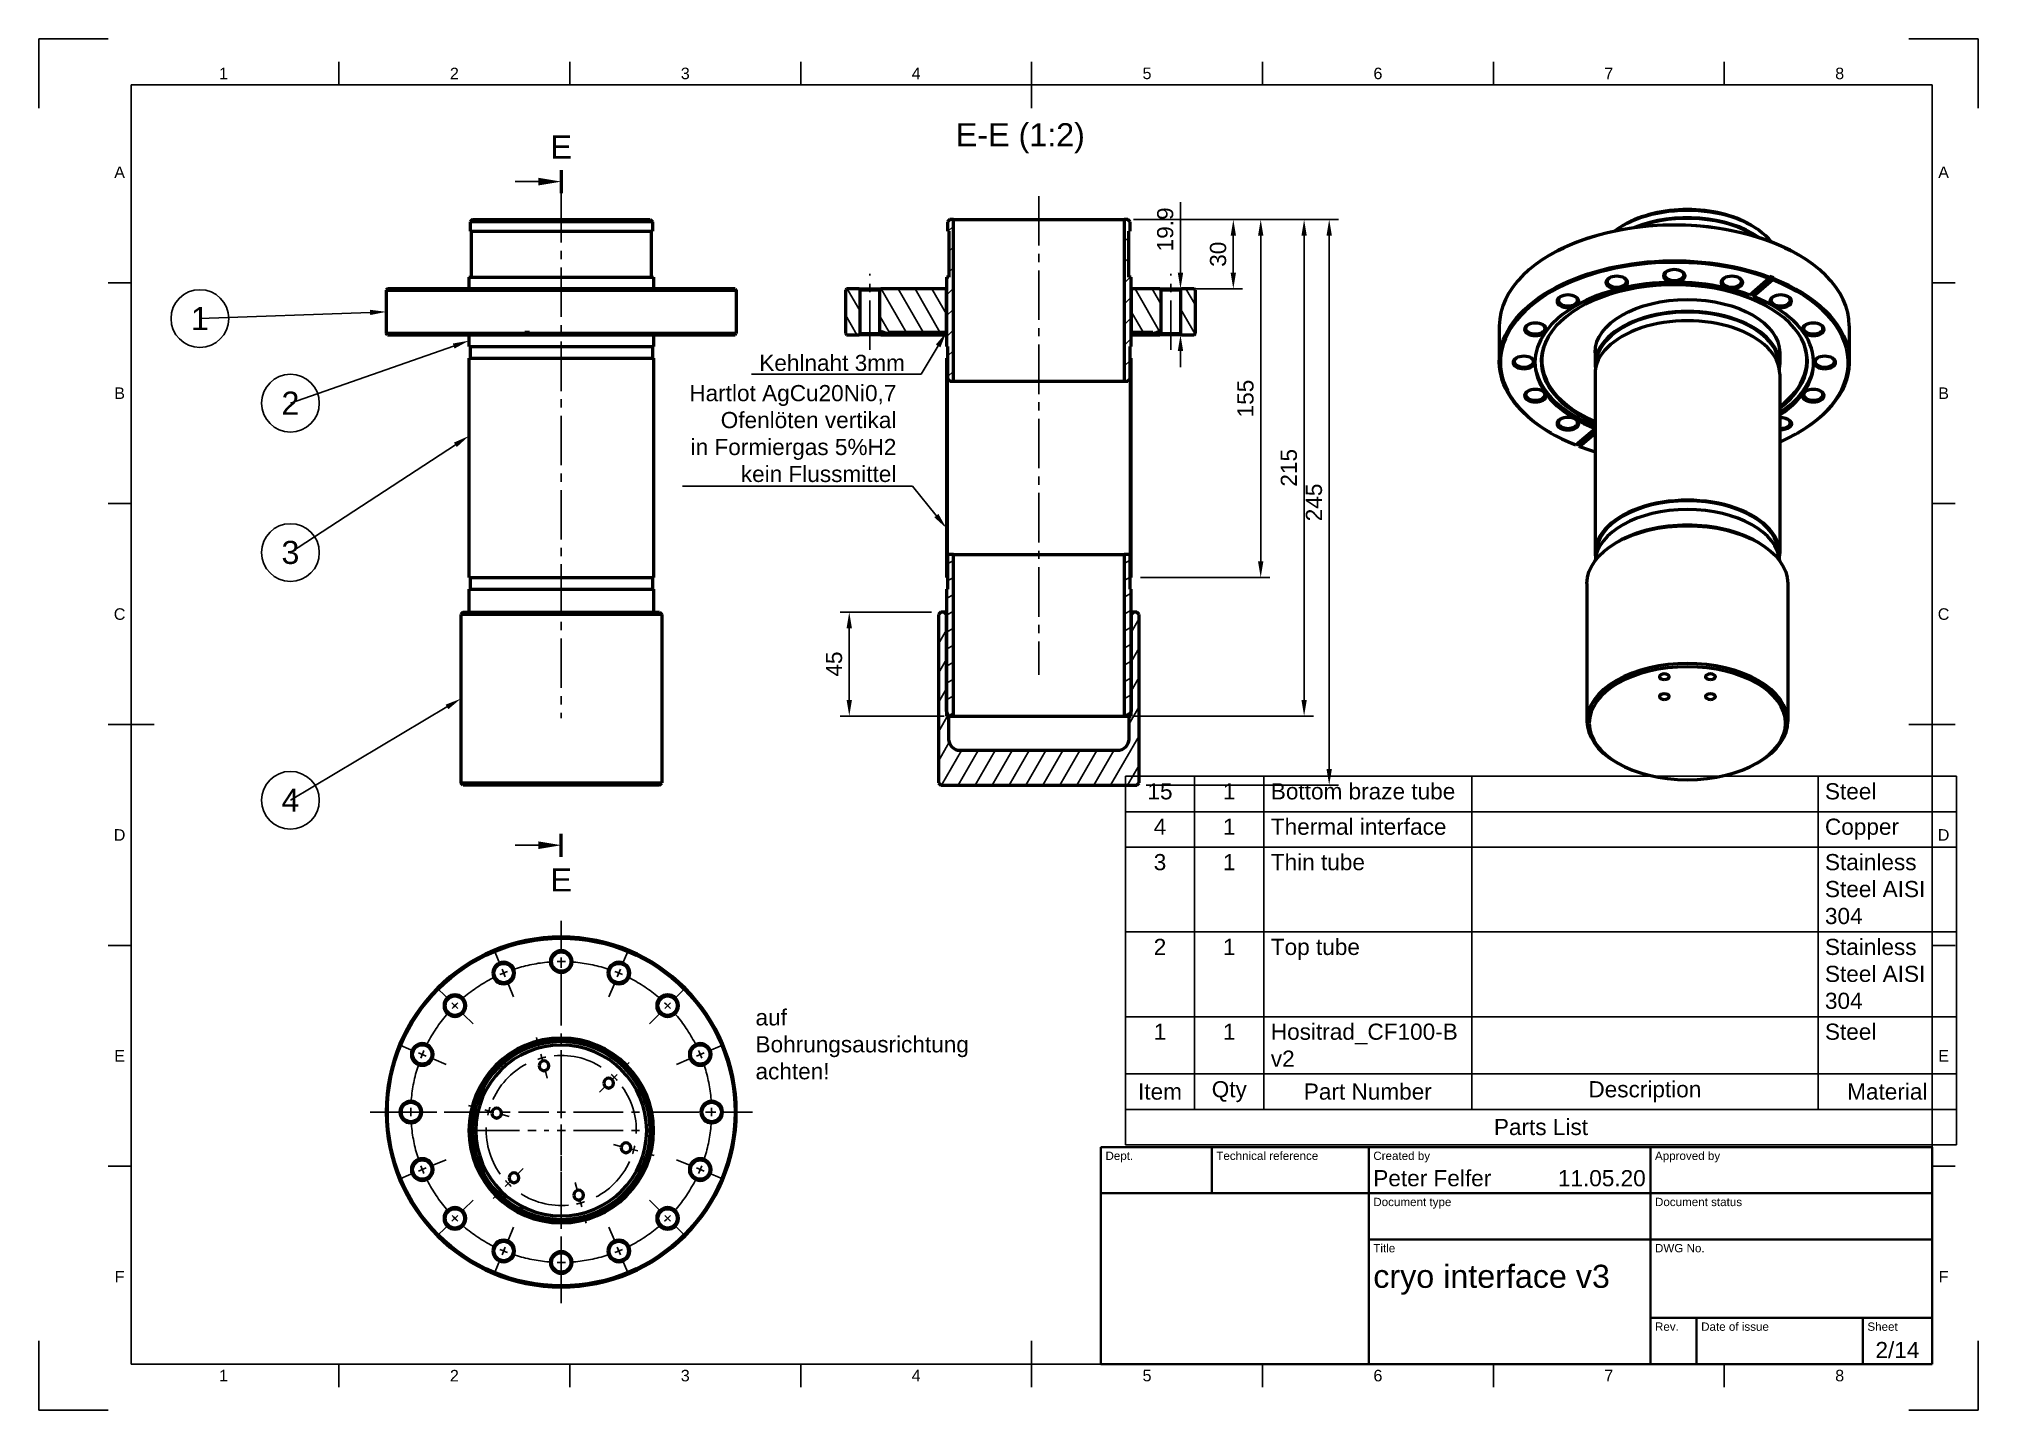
# Model space of a CAD drawing. Header units: millimetres. Extents: x 0 to 420, y 0 to 297.
import ezdxf
from ezdxf import colors
from ezdxf.entities.mleader import LeaderData, LeaderLine
from ezdxf.enums import TextEntityAlignment as Align
from ezdxf.math import Vec2, Vec3

# ---------------------------------------------------------------- set-up
doc = ezdxf.new("R2010")
doc.units = ezdxf.units.MM
doc.header["$LTSCALE"] = 0.75
doc.linetypes.add('CENTER2', pattern=[28.575, 19.05, -3.175, 3.175, -3.175])
for name, color, linetype, lineweight in [('Balloons', 7, 'Continuous', 25), ('Border', 7, 'Continuous', 25), ('FD_Dimensions', 7, 'Continuous', 25), ('Hatching', 7, 'Continuous', 25), ('Leaders', 7, 'Continuous', 25), ('Notes', 7, 'Continuous', 25), ('Parts Lists', 7, 'Continuous', 25), ('Section Lines', 7, 'Continuous', 25), ('Smart Centers', 7, 'CENTER2', 25), ('TitleBlock', 7, 'Continuous', 35), ('View Labels', 7, 'Continuous', 25), ('Visible', 7, 'Continuous', 50), ('Visible Narrow', 7, 'Continuous', 25)]:
    doc.layers.add(name, color=color, linetype=linetype, lineweight=lineweight)
doc.styles.add('FusionTitle', font='')
doc.styles.get("Standard").update_dxf_attribs({"font": 'arial.ttf'})
doc.styles.get('FusionTitle').set_extended_font_data('Arial Unicode MS')
doc.dimstyles.new('Dim-ISO-25', dxfattribs={"dimtxt": 3.5, "dimasz": 3.5, "dimexe": 2, "dimexo": 2, "dimgap": 1.5, "dimtad": 1, "dimzin": 12, "dimdsep": 46, "dimtxsty": 'Standard', "dimcen": 0, "dimazin": 3, "dimtp": 0.1, "dimtm": 0.1, "dimtfac": 0.714, "dimtmove": 0, "dimatfit": 3, "dimfxl": 1, "dimtzin": 12, "dimarcsym": 0})

msp = doc.modelspace()

# ---------------------------------------------------------------- texts
at = {"layer": 'Notes', "insert": (155.2118, 86.8268), "char_height": 3.5, "attachment_point": 1}
msp.add_mtext_dynamic_manual_height_columns('auf Bohrungsausrichtung achten!', width=26.666912, gutter_width=17.5, heights=[0], dxfattribs=at)
at = {"layer": 'Section Lines', "char_height": 5, "attachment_point": 5}
for insert in [(113.1452, 273.5711), (113.1452, 114.8564)]:
    msp.add_mtext('E', dxfattribs=dict(at, insert=insert))
at = {"layer": 'View Labels', "insert": (212.5654, 272.2179), "char_height": 5, "width": 29.641883, "attachment_point": 8}
msp.add_mtext('E-E (1:2)', dxfattribs=at)

# ---------------------------------------------------------------- blocks, each defined once
blk = doc.blocks.new('ISO_TITLEBLOCK')
at = {"layer": 'TitleBlock'}
for p, q in [((0, 47), (-180, 47)), ((-180, 47), (-180, 0)), ((-156, 37), (-156, 47)), ((-122, 0), (-122, 47)), ((-61, 0), (-61, 47)), ((0, 0), (0, 47)), ((-180, 37), (0, 37)), ((-122, 27), (0, 27)), ((-61, 10), (0, 10)), ((-51, 0), (-51, 10)), ((-15, 0), (-15, 10)), ((-180, 0), (0, 0))]:
    blk.add_line(p, q, dxfattribs=at)
at = {"layer": 'TitleBlock', "style": 'FusionTitle'}
for s, p in [('Dept.', (-179, 46)), ('Technical reference', (-155, 46)), ('Created by', (-121, 46)), ('Approved by', (-60, 46)), ('Document type', (-121, 36)), ('Document status', (-60, 36)), ('Title', (-121, 26)), ('DWG No.', (-60, 26)), ('Rev.', (-60, 9)), ('Date of issue', (-50, 9)), ('Sheet', (-14, 9))]:
    blk.add_text(s, height=1.8, dxfattribs=at).set_placement(p, align=Align.TOP_LEFT)
for tag, p, height in [('DEPT', (-179, 38.5), 3.5), ('TECHNICAL_REFERENCE', (-155, 38.5), 3.5), ('CREATED_BY', (-121, 38.5), 3.5), ('APPROVED_BY', (-60, 38.5), 3.5), ('DOCUMENT_TYPE', (-121, 28.5), 3.5), ('DOCUMENT_STATUS', (-60, 28.5), 3.5), ('TITLE_1', (-121, 16.5), 5), ('TITLE_2', (-121, 9), 5), ('TITLE_3', (-121, 1.5), 5), ('DATE_OF_ISSUE', (-50, 1.5), 3.5)]:
    blk.add_attdef(tag, p, '', height=height, dxfattribs=at)
for tag, p in [('CREATED_DATE', (-62, 38.5)), ('APPROVED_DATE', (-1, 38.5))]:
    blk.add_attdef(tag, text='', height=3.5, dxfattribs=at).set_placement(p, align=Align.RIGHT)
for tag, height, p in [('DRAWING_NUMBER', 5, (-30.5, 16.6)), ('REV', 3.5, (-56, 3.1)), ('SHEET', 3.5, (-7.5, 3.1))]:
    blk.add_attdef(tag, text='', height=height, dxfattribs=at).set_placement(p, align=Align.MIDDLE)
blk = doc.blocks.new('ISO_A3_SHEET')
at = {"layer": 'Border'}
for p, q in [((15, 297), (0, 297)), ((0, 297), (0, 282)), ((420, 297), (405, 297)), ((420, 282), (420, 297)), ((65, 292), (65, 287)), ((115, 292), (115, 287)), ((165, 292), (165, 287)), ((215, 292), (215, 282)), ((265, 292), (265, 287)), ((315, 292), (315, 287)), ((365, 292), (365, 287)), ((410, 287), (20, 287)), ((20, 287), (20, 10)), ((410, 287), (410, 10)), ((15, 244.16666), (20, 244.16666)), ((415, 244.16666), (410, 244.16666)), ((15, 196.33333), (20, 196.33333)), ((415, 196.33333), (410, 196.33333)), ((15, 148.5), (25, 148.5)), ((415, 148.5), (405, 148.5)), ((15, 100.66667), (20, 100.66667)), ((415, 100.66667), (410, 100.66667)), ((15, 52.83334), (20, 52.83334)), ((415, 52.83334), (410, 52.83334)), ((0, 15), (0, 0)), ((215, 5), (215, 15)), ((420, 0), (420, 15)), ((20, 10), (410, 10)), ((65, 5), (65, 10)), ((115, 5), (115, 10)), ((165, 5), (165, 10)), ((265, 5), (265, 10)), ((315, 5), (315, 10)), ((365, 5), (365, 10)), ((0, 0), (15, 0)), ((405, 0), (420, 0))]:
    blk.add_line(p, q, dxfattribs=at)
at = {"layer": 'Border', "style": 'FusionTitle'}
for s, p in [('1', (40, 289.5)), ('2', (90, 289.5)), ('3', (140, 289.5)), ('4', (190, 289.5)), ('5', (240, 289.5)), ('6', (290, 289.5)), ('7', (340, 289.5)), ('8', (390, 289.5)), ('A', (17.5, 268.08333)), ('A', (412.5, 268.08333)), ('B', (17.5, 220.25)), ('B', (412.5, 220.25)), ('C', (17.5, 172.41667)), ('C', (412.5, 172.41667)), ('D', (17.5, 124.58334)), ('D', (412.5, 124.58334)), ('E', (17.5, 76.75001)), ('E', (412.5, 76.75001)), ('F', (17.5, 28.91668)), ('F', (412.5, 28.91668)), ('1', (40, 7.5)), ('2', (90, 7.5)), ('3', (140, 7.5)), ('4', (190, 7.5)), ('5', (240, 7.5)), ('6', (290, 7.5)), ('7', (340, 7.5)), ('8', (390, 7.5))]:
    blk.add_text(s, height=2.5, dxfattribs=at).set_placement(p, align=Align.MIDDLE)
blk = doc.blocks.new('*U7')
at = {"layer": 'Smart Centers', "color": 0, "ltscale": 0.75, "transparency": 16777216}
blk.add_line((0, 59.480847), (0, -54.233928), dxfattribs=at)
blk = doc.blocks.new('*D50')
at = {"layer": 'Defpoints', "color": 0, "transparency": 16777216}
for p in [(235.815356, 257.840302), (274.017037, 257.840302), (235.065356, 150.340302)]:
    blk.add_point(p, dxfattribs=at)
at = {"layer": 'FD_Dimensions', "lineweight": -2, "transparency": 16777216}
for p, q in [((237.815356, 257.840302), (276.017037, 257.840302)), ((274.017037, 153.840302), (274.017037, 254.340302)), ((237.065356, 150.340302), (276.017037, 150.340302))]:
    blk.add_line(p, q, dxfattribs=at)
at = {"layer": 'FD_Dimensions', "transparency": 16777216}
for points in [[(273.433704, 254.340302), (274.60037, 254.340302), (274.017037, 257.840302)], [(273.433704, 153.840302), (274.60037, 153.840302), (274.017037, 150.340302)]]:
    blk.add_solid(points, dxfattribs=at)
at = {"layer": 'FD_Dimensions', "color": 0, "transparency": 16777216, "insert": (270.730031, 204.090302), "char_height": 3.5, "attachment_point": 5, "rotation": 90}
blk.add_mtext('215', dxfattribs=at)
blk = doc.blocks.new('*D51')
at = {"layer": 'Defpoints', "color": 0, "transparency": 16777216}
for p in [(175.516366, 172.840302), (195.315356, 172.840302), (198.065356, 150.340302)]:
    blk.add_point(p, dxfattribs=at)
at = {"layer": 'FD_Dimensions', "lineweight": -2, "transparency": 16777216}
for p, q in [((193.315356, 172.840302), (173.516366, 172.840302)), ((175.516366, 153.840302), (175.516366, 169.340302)), ((196.065356, 150.340302), (173.516366, 150.340302))]:
    blk.add_line(p, q, dxfattribs=at)
at = {"layer": 'FD_Dimensions', "transparency": 16777216}
for points in [[(174.933033, 169.340302), (176.0997, 169.340302), (175.516366, 172.840302)], [(174.933033, 153.840302), (176.0997, 153.840302), (175.516366, 150.340302)]]:
    blk.add_solid(points, dxfattribs=at)
at = {"layer": 'FD_Dimensions', "color": 0, "transparency": 16777216, "insert": (172.236523, 161.590302), "char_height": 3.5, "attachment_point": 5, "rotation": 90}
blk.add_mtext('45', dxfattribs=at)
blk = doc.blocks.new('*D52')
at = {"layer": 'Defpoints', "color": 0, "transparency": 16777216}
for p in [(235.065356, 257.840302), (279.450773, 257.840302), (237.815356, 135.340302)]:
    blk.add_point(p, dxfattribs=at)
at = {"layer": 'FD_Dimensions', "lineweight": -2, "transparency": 16777216}
for p, q in [((237.065356, 257.840302), (281.450773, 257.840302)), ((279.450773, 138.840302), (279.450773, 254.340302)), ((239.815356, 135.340302), (281.450773, 135.340302))]:
    blk.add_line(p, q, dxfattribs=at)
at = {"layer": 'FD_Dimensions', "transparency": 16777216}
for points in [[(278.867439, 254.340302), (280.034106, 254.340302), (279.450773, 257.840302)], [(278.867439, 138.840302), (280.034106, 138.840302), (279.450773, 135.340302)]]:
    blk.add_solid(points, dxfattribs=at)
at = {"layer": 'FD_Dimensions', "color": 0, "transparency": 16777216, "insert": (276.163767, 196.590302), "char_height": 3.5, "attachment_point": 5, "rotation": 90}
blk.add_mtext('245', dxfattribs=at)
blk = doc.blocks.new('*D53')
at = {"layer": 'Defpoints', "color": 0, "transparency": 16777216}
for p in [(235.065356, 257.840302), (242.790356, 242.840302), (258.687165, 242.840302)]:
    blk.add_point(p, dxfattribs=at)
at = {"layer": 'FD_Dimensions', "lineweight": -2, "transparency": 16777216}
for p, q in [((237.065356, 257.840302), (260.687165, 257.840302)), ((258.687165, 254.340302), (258.687165, 246.340302)), ((244.790356, 242.840302), (260.687165, 242.840302))]:
    blk.add_line(p, q, dxfattribs=at)
at = {"layer": 'FD_Dimensions', "transparency": 16777216}
for points in [[(258.103832, 254.340302), (259.270499, 254.340302), (258.687165, 257.840302)], [(258.103832, 246.340302), (259.270499, 246.340302), (258.687165, 242.840302)]]:
    blk.add_solid(points, dxfattribs=at)
at = {"layer": 'FD_Dimensions', "color": 0, "transparency": 16777216, "insert": (255.398966, 250.340302), "char_height": 3.5, "attachment_point": 5, "rotation": 90}
blk.add_mtext('30', dxfattribs=at)
blk = doc.blocks.new('*U12')
at = {"layer": 'Smart Centers', "color": 0, "ltscale": 0.75, "transparency": 16777216}
blk.add_line((0, -8.225), (0, 8.225), dxfattribs=at)
blk = doc.blocks.new('*U13')
at = {"layer": 'Smart Centers', "color": 0, "ltscale": 0.75, "transparency": 16777216}
blk.add_line((0, -8.225), (0, 8.225), dxfattribs=at)
blk = doc.blocks.new('*T14')
at = {"layer": 'Parts Lists', "color": 0, "linetype": 'ByBlock', "lineweight": -2, "transparency": 16777216}
for p, q in [((0, 79.798886), (180, 79.798886)), ((0, 0), (0, 79.798886)), ((15, 7.666667), (15, 79.798886)), ((30, 7.666667), (30, 79.798886)), ((75, 7.666667), (75, 79.798886)), ((150, 7.666667), (150, 79.798886)), ((180, 0), (180, 79.798886)), ((0, 72.132219), (180, 72.132219)), ((0, 64.465553), (180, 64.465553)), ((0, 46.103115), (180, 46.103115)), ((0, 27.740678), (180, 27.740678)), ((0, 15.333333), (180, 15.333333)), ((0, 7.666667), (180, 7.666667)), ((0, 0), (180, 0))]:
    blk.add_line(p, q, dxfattribs=at)
at = {"layer": 'Parts Lists', "color": 0, "transparency": 16777216, "char_height": 3.5}
for s, insert, width, attachment_point in [('15', (7.5, 78.298886), 12, 2), ('1', (22.5, 78.298886), 12, 2), ('Bottom braze tube', (31.5, 78.298886), 42, 1), ('Steel', (151.5, 78.298886), 27, 1), ('4', (7.5, 70.632219), 12, 2), ('1', (22.5, 70.632219), 12, 2), ('Thermal interface', (31.5, 70.632219), 42, 1), ('Copper', (151.5, 70.632219), 27, 1), ('3', (7.5, 62.965553), 12, 2), ('Thin tube', (31.5, 62.965553), 42, 1), ('Stainless Steel AISI 304', (151.5, 62.965553), 27, 1), ('1', (22.5, 62.965553), 12, 2), ('2', (7.5, 44.603115), 12, 2), ('1', (22.5, 44.603115), 12, 2), ('Top tube', (31.5, 44.603115), 42, 1), ('Stainless Steel AISI 304', (151.5, 44.603115), 27, 1), ('1', (7.5, 26.240678), 12, 2), ('1', (22.5, 26.240678), 12, 2), ('Hositrad_CF100-B v2', (31.5, 26.240678), 42, 1), ('Steel', (151.5, 26.240678), 27, 1), ('Item', (7.5, 11.5), 12, 5), ('Qty', (22.5, 11.5), 12, 5), ('Part Number', (52.5, 11.5), 42, 5), ('Description', (112.5, 11.5), 72, 5), ('Material', (165, 11.5), 27, 5), ('Parts List', (90, 3.833333), 177, 5)]:
    blk.add_mtext(s, dxfattribs=dict(at, insert=insert, width=width, attachment_point=attachment_point))
blk = doc.blocks.new('*B16')
at = {"transparency": 16777216}
for start, end in [(90, 270), (270, 90)]:
    blk.add_arc((0, 0), 6.25, start, end, dxfattribs=at)
at = {"transparency": 16777216, "insert": (0, 0), "char_height": 5, "attachment_point": 5}
blk.add_mtext('4', dxfattribs=at)
blk = doc.blocks.new('*B17')
at = {"transparency": 16777216}
for start, end in [(90, 270), (270, 90)]:
    blk.add_arc((0, 0), 6.25, start, end, dxfattribs=at)
at = {"transparency": 16777216, "insert": (0, 0), "char_height": 5, "attachment_point": 5}
blk.add_mtext('3', dxfattribs=at)
blk = doc.blocks.new('*B18')
at = {"transparency": 16777216}
for start, end in [(90, 270), (270, 90)]:
    blk.add_arc((0, 0), 6.25, start, end, dxfattribs=at)
at = {"transparency": 16777216, "insert": (0, 0), "char_height": 5, "attachment_point": 5}
blk.add_mtext('2', dxfattribs=at)
blk = doc.blocks.new('*B19')
at = {"transparency": 16777216}
for start, end in [(90, 270), (270, 90)]:
    blk.add_arc((0, 0), 6.25, start, end, dxfattribs=at)
at = {"transparency": 16777216, "insert": (0, 0), "char_height": 5, "attachment_point": 5}
blk.add_mtext('1', dxfattribs=at)
blk = doc.blocks.new('*U20')
at = {"layer": 'Smart Centers', "color": 0, "ltscale": 0.75, "transparency": 16777216}
blk.add_line((0, 58.838524), (0, -44.863922), dxfattribs=at)
blk = doc.blocks.new('*U21')
at = {"layer": 'Smart Centers', "color": 0, "ltscale": 0.75, "transparency": 16777216}
for p, q in [((0, 2.678906), (0, 41.4)), ((-41.4, 0), (-2.678906, 0)), ((2.678906, 0), (41.4, 0)), ((0, -41.4), (0, -2.678906))]:
    blk.add_line(p, q, dxfattribs=at)
at = {"layer": 'Smart Centers', "color": 0, "linetype": 'Continuous', "ltscale": 0.75, "transparency": 16777216}
for p, q in [((-0.892969, 0), (0.892969, 0)), ((0, -0.892969), (0, 0.892969))]:
    blk.add_line(p, q, dxfattribs=at)
blk = doc.blocks.new('*U22')
at = {"layer": 'Smart Centers', "color": 0, "ltscale": 0.75, "transparency": 16777216}
for p, q in [((-13.491086, 32.570362), (-14.60894, 35.269101)), ((-10.322886, 24.92165), (-11.44074, 27.620389))]:
    blk.add_line(p, q, dxfattribs=at)
at = {"layer": 'Smart Centers', "color": 0, "linetype": 'Continuous', "ltscale": 0.75, "transparency": 16777216}
blk.add_line((-12.124188, 29.27038), (-12.807637, 30.920371), dxfattribs=at)
blk.add_arc((0, 0), 32.575, 110.929319, 114.070681, dxfattribs=at)
blk = doc.blocks.new('*U23')
at = {"layer": 'Smart Centers', "color": 0, "ltscale": 0.75, "transparency": 16777216}
for p, q in [((0, 35.253906), (0, 38.175)), ((0, 26.975), (0, 29.896094))]:
    blk.add_line(p, q, dxfattribs=at)
at = {"layer": 'Smart Centers', "color": 0, "linetype": 'Continuous', "ltscale": 0.75, "transparency": 16777216}
blk.add_line((0, 31.682031), (0, 33.467969), dxfattribs=at)
blk.add_arc((0, 0), 32.575, 88.429319, 91.570681, dxfattribs=at)
blk = doc.blocks.new('*U24')
at = {"layer": 'Smart Centers', "color": 0, "ltscale": 0.75, "transparency": 16777216}
for p, q in [((13.491086, 32.570362), (14.60894, 35.269101)), ((10.322886, 24.92165), (11.44074, 27.620389))]:
    blk.add_line(p, q, dxfattribs=at)
at = {"layer": 'Smart Centers', "color": 0, "linetype": 'Continuous', "ltscale": 0.75, "transparency": 16777216}
blk.add_line((12.124188, 29.27038), (12.807637, 30.920371), dxfattribs=at)
blk.add_arc((0, 0), 32.575, 65.929319, 69.070681, dxfattribs=at)
blk = doc.blocks.new('*U25')
at = {"layer": 'Smart Centers', "color": 0, "ltscale": 0.75, "transparency": 16777216}
for p, q in [((24.928276, 24.928276), (26.993801, 26.993801)), ((19.074205, 19.074205), (21.139731, 21.139731))]:
    blk.add_line(p, q, dxfattribs=at)
at = {"layer": 'Smart Centers', "color": 0, "linetype": 'Continuous', "ltscale": 0.75, "transparency": 16777216}
blk.add_line((22.402579, 22.402579), (23.665428, 23.665428), dxfattribs=at)
blk.add_arc((0, 0), 32.575, 43.429319, 46.570681, dxfattribs=at)
blk = doc.blocks.new('*U26')
at = {"layer": 'Smart Centers', "color": 0, "linetype": 'Continuous', "ltscale": 0.75, "transparency": 16777216}
blk.add_line((29.27038, 12.124188), (30.920371, 12.807637), dxfattribs=at)
at = {"layer": 'Smart Centers', "color": 0, "ltscale": 0.75, "transparency": 16777216}
for p, q in [((32.570362, 13.491086), (35.269101, 14.60894)), ((24.92165, 10.322886), (27.620389, 11.44074))]:
    blk.add_line(p, q, dxfattribs=at)
at = {"layer": 'Smart Centers', "color": 0, "linetype": 'Continuous', "ltscale": 0.75, "transparency": 16777216}
blk.add_arc((0, 0), 32.575, 20.929319, 24.070681, dxfattribs=at)
blk = doc.blocks.new('*U27')
at = {"layer": 'Smart Centers', "color": 0, "ltscale": 0.75, "transparency": 16777216}
for p, q in [((26.975, 0), (29.896094, 0)), ((35.253906, 0), (38.175, 0))]:
    blk.add_line(p, q, dxfattribs=at)
at = {"layer": 'Smart Centers', "color": 0, "linetype": 'Continuous', "ltscale": 0.75, "transparency": 16777216}
blk.add_line((31.682031, 0), (33.467969, 0), dxfattribs=at)
blk.add_arc((0, 0), 32.575, 358.429319, 1.570681, dxfattribs=at)
blk = doc.blocks.new('*U28')
at = {"layer": 'Smart Centers', "color": 0, "ltscale": 0.75, "transparency": 16777216}
for p, q in [((24.92165, -10.322886), (27.620389, -11.44074)), ((32.570362, -13.491086), (35.269101, -14.60894))]:
    blk.add_line(p, q, dxfattribs=at)
at = {"layer": 'Smart Centers', "color": 0, "linetype": 'Continuous', "ltscale": 0.75, "transparency": 16777216}
blk.add_line((29.27038, -12.124188), (30.920371, -12.807637), dxfattribs=at)
blk.add_arc((0, 0), 32.575, 335.929319, 339.070681, dxfattribs=at)
blk = doc.blocks.new('*U29')
at = {"layer": 'Smart Centers', "color": 0, "ltscale": 0.75, "transparency": 16777216}
for p, q in [((19.074205, -19.074205), (21.139731, -21.139731)), ((24.928276, -24.928276), (26.993801, -26.993801))]:
    blk.add_line(p, q, dxfattribs=at)
at = {"layer": 'Smart Centers', "color": 0, "linetype": 'Continuous', "ltscale": 0.75, "transparency": 16777216}
blk.add_line((22.402579, -22.402579), (23.665428, -23.665428), dxfattribs=at)
blk.add_arc((0, 0), 32.575, 313.429319, 316.570681, dxfattribs=at)
blk = doc.blocks.new('*U30')
at = {"layer": 'Smart Centers', "color": 0, "ltscale": 0.75, "transparency": 16777216}
for p, q in [((10.322886, -24.92165), (11.44074, -27.620389)), ((13.491086, -32.570362), (14.60894, -35.269101))]:
    blk.add_line(p, q, dxfattribs=at)
at = {"layer": 'Smart Centers', "color": 0, "linetype": 'Continuous', "ltscale": 0.75, "transparency": 16777216}
blk.add_line((12.124188, -29.27038), (12.807637, -30.920371), dxfattribs=at)
blk.add_arc((0, 0), 32.575, 290.929319, 294.070681, dxfattribs=at)
blk = doc.blocks.new('*U31')
at = {"layer": 'Smart Centers', "color": 0, "ltscale": 0.75, "transparency": 16777216}
for p, q in [((0, -26.975), (0, -29.896094)), ((0, -35.253906), (0, -38.175))]:
    blk.add_line(p, q, dxfattribs=at)
at = {"layer": 'Smart Centers', "color": 0, "linetype": 'Continuous', "ltscale": 0.75, "transparency": 16777216}
blk.add_line((0, -31.682031), (0, -33.467969), dxfattribs=at)
blk.add_arc((0, 0), 32.575, 268.429319, 271.570681, dxfattribs=at)
blk = doc.blocks.new('*U32')
at = {"layer": 'Smart Centers', "color": 0, "ltscale": 0.75, "transparency": 16777216}
for p, q in [((-10.322886, -24.92165), (-11.44074, -27.620389)), ((-13.491086, -32.570362), (-14.60894, -35.269101))]:
    blk.add_line(p, q, dxfattribs=at)
at = {"layer": 'Smart Centers', "color": 0, "linetype": 'Continuous', "ltscale": 0.75, "transparency": 16777216}
blk.add_line((-12.124188, -29.27038), (-12.807637, -30.920371), dxfattribs=at)
blk.add_arc((0, 0), 32.575, 245.929319, 249.070681, dxfattribs=at)
blk = doc.blocks.new('*U33')
at = {"layer": 'Smart Centers', "color": 0, "ltscale": 0.75, "transparency": 16777216}
for p, q in [((-19.074205, -19.074205), (-21.139731, -21.139731)), ((-24.928276, -24.928276), (-26.993801, -26.993801))]:
    blk.add_line(p, q, dxfattribs=at)
at = {"layer": 'Smart Centers', "color": 0, "linetype": 'Continuous', "ltscale": 0.75, "transparency": 16777216}
blk.add_line((-22.402579, -22.402579), (-23.665428, -23.665428), dxfattribs=at)
blk.add_arc((0, 0), 32.575, 223.429319, 226.570681, dxfattribs=at)
blk = doc.blocks.new('*U34')
at = {"layer": 'Smart Centers', "color": 0, "linetype": 'Continuous', "ltscale": 0.75, "transparency": 16777216}
blk.add_line((-29.27038, -12.124188), (-30.920371, -12.807637), dxfattribs=at)
at = {"layer": 'Smart Centers', "color": 0, "ltscale": 0.75, "transparency": 16777216}
for p, q in [((-24.92165, -10.322886), (-27.620389, -11.44074)), ((-32.570362, -13.491086), (-35.269101, -14.60894))]:
    blk.add_line(p, q, dxfattribs=at)
at = {"layer": 'Smart Centers', "color": 0, "linetype": 'Continuous', "ltscale": 0.75, "transparency": 16777216}
blk.add_arc((0, 0), 32.575, 200.929319, 204.070681, dxfattribs=at)
blk = doc.blocks.new('*U35')
at = {"layer": 'Smart Centers', "color": 0, "ltscale": 0.75, "transparency": 16777216}
for p, q in [((-35.253906, 0), (-38.175, 0)), ((-26.975, 0), (-29.896094, 0))]:
    blk.add_line(p, q, dxfattribs=at)
at = {"layer": 'Smart Centers', "color": 0, "linetype": 'Continuous', "ltscale": 0.75, "transparency": 16777216}
blk.add_line((-31.682031, 0), (-33.467969, 0), dxfattribs=at)
blk.add_arc((0, 0), 32.575, 178.429319, 181.570681, dxfattribs=at)
blk = doc.blocks.new('*U36')
at = {"layer": 'Smart Centers', "color": 0, "ltscale": 0.75, "transparency": 16777216}
for p, q in [((-32.570362, 13.491086), (-35.269101, 14.60894)), ((-24.92165, 10.322886), (-27.620389, 11.44074))]:
    blk.add_line(p, q, dxfattribs=at)
at = {"layer": 'Smart Centers', "color": 0, "linetype": 'Continuous', "ltscale": 0.75, "transparency": 16777216}
blk.add_line((-29.27038, 12.124188), (-30.920371, 12.807637), dxfattribs=at)
blk.add_arc((0, 0), 32.575, 155.929319, 159.070681, dxfattribs=at)
blk = doc.blocks.new('*U37')
at = {"layer": 'Smart Centers', "color": 0, "ltscale": 0.75, "transparency": 16777216}
for p, q in [((-24.928276, 24.928276), (-26.993801, 26.993801)), ((-19.074205, 19.074205), (-21.139731, 21.139731))]:
    blk.add_line(p, q, dxfattribs=at)
at = {"layer": 'Smart Centers', "color": 0, "linetype": 'Continuous', "ltscale": 0.75, "transparency": 16777216}
blk.add_line((-22.402579, 22.402579), (-23.665428, 23.665428), dxfattribs=at)
blk.add_arc((0, 0), 32.575, 133.429319, 136.570681, dxfattribs=at)
blk = doc.blocks.new('*U38')
at = {"layer": 'Smart Centers', "color": 0, "ltscale": 0.75, "transparency": 16777216}
for radius, start, end in [(32.58, 94.7132, 107.7868), (32.57, 72.2132, 85.2868), (32.58, 117.2132, 130.2868), (32.57, 49.7132, 62.7868), (32.57, 139.7132, 152.7868), (32.57, 27.2132, 40.2868), (32.58, 162.2132, 175.2868), (32.57, 4.7132, 17.7868), (32.57, 184.7132, 197.7868), (32.58, 342.2132, 355.2868), (32.57, 207.2132, 220.2868), (32.58, 319.7132, 332.7868), (32.57, 229.7132, 242.7868), (32.58, 297.2132, 310.2868), (32.57, 252.2132, 265.2868), (32.57, 274.7132, 287.7868)]:
    blk.add_arc((0, 0), radius, start, end, dxfattribs=at)
for name in ['*U23', '*U22', '*U24', '*U37', '*U25', '*U36', '*U26', '*U35', '*U27', '*U34', '*U28', '*U33', '*U29', '*U32', '*U30', '*U31']:
    blk.add_blockref(name, (0, 0), dxfattribs=at)
blk = doc.blocks.new('*U39')
at = {"layer": 'Smart Centers', "color": 0, "ltscale": 0.75, "transparency": 16777216}
for p, q in [((-4.899161, 18.283919), (-5.385636, 20.099468)), ((-3.974692, 14.833753), (-4.436927, 16.558836)), ((-3.025983, 11.293122), (-3.512458, 13.10867))]:
    blk.add_line(p, q, dxfattribs=at)
at = {"layer": 'Smart Centers', "color": 0, "ltscale": 0.75, "transparency": 16777216, "extrusion": (0, 0, -1)}
blk.add_arc((0, 0), 16.25, 71.85109, 78.14891, dxfattribs=at)
blk = doc.blocks.new('*U40')
at = {"layer": 'Smart Centers', "color": 0, "ltscale": 0.75, "transparency": 16777216}
for p, q in [((13.384758, 13.384758), (14.713831, 14.713831)), ((8.267139, 8.267139), (9.596212, 9.596212)), ((10.859061, 10.859061), (12.121909, 12.121909))]:
    blk.add_line(p, q, dxfattribs=at)
at = {"layer": 'Smart Centers', "color": 0, "ltscale": 0.75, "transparency": 16777216, "extrusion": (0, 0, -1)}
blk.add_arc((0, 0), 16.25, 131.85109, 138.14891, dxfattribs=at)
blk = doc.blocks.new('*U41')
at = {"layer": 'Smart Centers', "color": 0, "ltscale": 0.75, "transparency": 16777216}
for p, q in [((3.025983, -11.293122), (3.512458, -13.10867)), ((3.974692, -14.833753), (4.436927, -16.558836)), ((4.899161, -18.283919), (5.385636, -20.099468))]:
    blk.add_line(p, q, dxfattribs=at)
at = {"layer": 'Smart Centers', "color": 0, "ltscale": 0.75, "transparency": 16777216, "extrusion": (0, 0, -1)}
blk.add_arc((0, 0), 16.25, 251.85109, 258.14891, dxfattribs=at)
blk = doc.blocks.new('*U42')
at = {"layer": 'Smart Centers', "color": 0, "ltscale": 0.75, "transparency": 16777216}
for p, q in [((-18.283919, 4.899161), (-20.099468, 5.385636)), ((-14.833753, 3.974692), (-16.558836, 4.436927)), ((-11.293122, 3.025983), (-13.10867, 3.512458))]:
    blk.add_line(p, q, dxfattribs=at)
at = {"layer": 'Smart Centers', "color": 0, "ltscale": 0.75, "transparency": 16777216, "extrusion": (0, 0, -1)}
blk.add_arc((0, 0), 16.25, 11.85109, 18.14891, dxfattribs=at)
blk = doc.blocks.new('*U43')
at = {"layer": 'Smart Centers', "color": 0, "ltscale": 0.75, "transparency": 16777216}
for p, q in [((11.293122, -3.025983), (13.10867, -3.512458)), ((14.833753, -3.974692), (16.558836, -4.436927)), ((18.283919, -4.899161), (20.099468, -5.385636))]:
    blk.add_line(p, q, dxfattribs=at)
at = {"layer": 'Smart Centers', "color": 0, "ltscale": 0.75, "transparency": 16777216, "extrusion": (0, 0, -1)}
blk.add_arc((0, 0), 16.25, 191.85109, 198.14891, dxfattribs=at)
blk = doc.blocks.new('*U44')
at = {"layer": 'Smart Centers', "color": 0, "ltscale": 0.75, "transparency": 16777216}
for p, q in [((-8.267139, -8.267139), (-9.596212, -9.596212)), ((-10.859061, -10.859061), (-12.121909, -12.121909)), ((-13.384758, -13.384758), (-14.713831, -14.713831))]:
    blk.add_line(p, q, dxfattribs=at)
at = {"layer": 'Smart Centers', "color": 0, "ltscale": 0.75, "transparency": 16777216, "extrusion": (0, 0, -1)}
blk.add_arc((0, 0), 16.25, 311.85109, 318.14891, dxfattribs=at)
blk = doc.blocks.new('*U45')
at = {"layer": 'Smart Centers', "color": 0, "ltscale": 0.75, "transparency": 16777216}
for p, q in [((0, 2.678906), (0, 19.75)), ((-19.75, 0), (-2.678906, 0)), ((2.678906, 0), (19.75, 0)), ((0, -19.75), (0, -2.678906))]:
    blk.add_line(p, q, dxfattribs=at)
at = {"layer": 'Smart Centers', "color": 0, "linetype": 'Continuous', "ltscale": 0.75, "transparency": 16777216}
for p, q in [((-0.892969, 0), (0.892969, 0)), ((0, -0.892969), (0, 0.892969))]:
    blk.add_line(p, q, dxfattribs=at)
blk = doc.blocks.new('*U46')
at = {"layer": 'Smart Centers', "color": 0, "ltscale": 0.75, "transparency": 16777216, "extrusion": (0, 0, -1)}
for start, end in [(24.4563, 65.5437), (84.4563, 125.5437), (144.4563, 185.5437), (324.4563, 5.5437), (204.4563, 245.5437), (264.4563, 305.5437)]:
    blk.add_arc((0, 0), 16.25, start, end, dxfattribs=at)
at = {"layer": 'Smart Centers', "color": 0, "ltscale": 0.75, "transparency": 16777216}
for name in ['*U45', '*U39', '*U40', '*U42', '*U43', '*U44', '*U41']:
    blk.add_blockref(name, (0, 0), dxfattribs=at)
blk = doc.blocks.new('*D54')
at = {"layer": 'Defpoints', "color": 0, "transparency": 16777216}
for p in [(235.815356, 257.840302), (236.565356, 180.340302), (264.617542, 180.340302)]:
    blk.add_point(p, dxfattribs=at)
at = {"layer": 'FD_Dimensions', "lineweight": -2, "transparency": 16777216}
for p, q in [((237.815356, 257.840302), (266.617542, 257.840302)), ((264.617542, 254.340302), (264.617542, 183.840302)), ((238.565356, 180.340302), (266.617542, 180.340302))]:
    blk.add_line(p, q, dxfattribs=at)
at = {"layer": 'FD_Dimensions', "transparency": 16777216}
for points in [[(264.034209, 254.340302), (265.200875, 254.340302), (264.617542, 257.840302)], [(264.034209, 183.840302), (265.200875, 183.840302), (264.617542, 180.340302)]]:
    blk.add_solid(points, dxfattribs=at)
at = {"layer": 'FD_Dimensions', "color": 0, "transparency": 16777216, "insert": (261.330537, 219.090302), "char_height": 3.5, "attachment_point": 5, "rotation": 90}
blk.add_mtext('155', dxfattribs=at)
blk = doc.blocks.new('*D55')
at = {"layer": 'Defpoints', "color": 0, "transparency": 16777216}
for p in [(247.240356, 242.840302), (250.215356, 242.840302), (247.490356, 232.890302)]:
    blk.add_point(p, dxfattribs=at)
at = {"layer": 'FD_Dimensions', "lineweight": -2, "transparency": 16777216}
for p, q in [((247.240356, 246.340302), (247.240356, 261.609402)), ((248.215356, 242.840302), (245.240356, 242.840302)), ((247.240356, 232.890302), (247.240356, 242.840302)), ((245.490356, 232.890302), (245.240356, 232.890302)), ((247.240356, 229.390302), (247.240356, 225.890302))]:
    blk.add_line(p, q, dxfattribs=at)
at = {"layer": 'FD_Dimensions', "transparency": 16777216}
for points in [[(246.657023, 246.340302), (247.82369, 246.340302), (247.240356, 242.840302)], [(246.657023, 229.390302), (247.82369, 229.390302), (247.240356, 232.890302)]]:
    blk.add_solid(points, dxfattribs=at)
at = {"layer": 'FD_Dimensions', "color": 0, "transparency": 16777216, "insert": (243.953351, 255.724852), "char_height": 3.5, "attachment_point": 5, "rotation": 90}
blk.add_mtext('19.9', dxfattribs=at)

# ---------------------------------------------------------------- dimensions: what is measured, and where the dimension line sits
at = {"layer": 'FD_Dimensions'}
for base, p1, p2, picture, middle in [((247.2404, 242.8403), (247.4904, 232.8903), (250.2154, 242.8403), '*D55', (243.9534, 255.7249)), ((274.017, 257.8403), (235.0654, 150.3403), (235.8154, 257.8403), '*D50', (270.73, 204.0903)), ((279.4508, 257.8403), (237.8154, 135.3403), (235.0654, 257.8403), '*D52', (276.1638, 196.5903)), ((258.6872, 242.8403), (235.0654, 257.8403), (242.7904, 242.8403), '*D53', (255.399, 250.3403)), ((264.6175, 180.3403), (235.8154, 257.8403), (236.5654, 180.3403), '*D54', (261.3305, 219.0903)), ((175.5164, 172.8403), (198.0654, 150.3403), (195.3154, 172.8403), '*D51', (172.2365, 161.5903))]:
    dim = msp.add_linear_dim(base=base, p1=p1, p2=p2, angle=90, dimstyle='Dim-ISO-25', override={"dimlfac": 2, "dimclrd": 256, "dimclre": 256}, dxfattribs=at)
    dim.commit()
    dim.dimension.update_dxf_attribs({"geometry": picture, "text_midpoint": middle})

# ---------------------------------------------------------------- hatches: boundary and pattern name
at = {"layer": 'Hatching'}
h = msp.add_hatch(dxfattribs=at)
h.set_pattern_fill('ANSI31', color=256, style=0)
h.paths.add_polyline_path([(236.5654, 245.3403), (236.0654, 245.3403), (236.0654, 255.3403), (236.3154, 255.3403), (236.3154, 257.3403), (235.8154, 257.8403), (235.0654, 257.8403), (235.0654, 222.8403), (235.8154, 222.8403), (236.3154, 223.3403), (236.3154, 227.8403), (236.3154, 230.3403), (236.5654, 230.3403), (236.5654, 233.4903), (236.5654, 242.8403)], flags=0)
h.paths.add_polyline_path([(197.0654, 245.3403), (196.5654, 245.3403), (196.5654, 242.8403), (196.5654, 233.4903), (196.5654, 230.3403), (196.8154, 230.3403), (196.8154, 227.8403), (196.8154, 223.3403), (197.3154, 222.8403), (198.0654, 222.8403), (198.0654, 257.8403), (197.3154, 257.8403), (196.8154, 257.3403), (196.8154, 255.3403), (197.0654, 255.3403)], flags=0)
h = msp.add_hatch(dxfattribs=at)
h.set_pattern_fill('ANSI31', color=256, angle=75, style=0)
edge = h.paths.add_edge_path(flags=0)
edge.add_line((182.0904, 233.1403), (182.3404, 232.8903))
edge.add_line((182.3404, 232.8903), (182.3904, 232.8903))
edge.add_line((182.3904, 232.8903), (182.3904, 233.5388))
edge.add_ellipse((182.4904, 233.5388), major_axis=(-0.1, 0), ratio=1, start_angle=-110, end_angle=0, ccw=False)
edge.add_line((182.5246, 233.6328), (183.7404, 233.1903))
edge.add_line((183.7404, 233.1903), (183.8495, 233.4903))
edge.add_line((183.8495, 233.4903), (196.5654, 233.4903))
edge.add_line((196.5654, 233.4903), (196.5654, 242.8403))
edge.add_line((196.5654, 242.8403), (182.3404, 242.8403))
edge.add_line((182.3404, 242.8403), (182.0904, 242.5903))
edge.add_line((182.0904, 242.5903), (182.0904, 233.1403))
edge = h.paths.add_edge_path(flags=0)
edge.add_line((242.7904, 232.8903), (243.0404, 233.1403))
edge.add_line((243.0404, 233.1403), (243.0404, 242.5903))
edge.add_line((243.0404, 242.5903), (242.7904, 242.8403))
edge.add_line((242.7904, 242.8403), (236.5654, 242.8403))
edge.add_line((236.5654, 242.8403), (236.5654, 233.4903))
edge.add_line((236.5654, 233.4903), (241.2812, 233.4903))
edge.add_line((241.2812, 233.4903), (241.3904, 233.1903))
edge.add_line((241.3904, 233.1903), (242.6062, 233.6328))
edge.add_ellipse((242.6404, 233.5388), major_axis=(-0.0342, 0.094), ratio=1, start_angle=250, end_angle=360, ccw=False)
edge.add_line((242.7404, 233.5388), (242.7404, 232.8903))
edge.add_line((242.7404, 232.8903), (242.7904, 232.8903))
h.paths.add_polyline_path([(174.9154, 242.8403), (174.6654, 242.5903), (174.6654, 233.1403), (174.9154, 232.8903), (177.6404, 232.8903), (177.8904, 233.1403), (177.8904, 242.5903), (177.6404, 242.8403)], flags=0)
h.paths.add_polyline_path([(250.4654, 242.5903), (250.2154, 242.8403), (247.4904, 242.8403), (247.2404, 242.5903), (247.2404, 233.1403), (247.4904, 232.8903), (250.2154, 232.8903), (250.4654, 233.1403)], flags=0)
h = msp.add_hatch(dxfattribs=at)
h.set_pattern_fill('ANSI31', color=256, angle=90, style=0)
h.paths.add_polyline_path([(236.5654, 227.8403), (236.3154, 227.8403), (236.3154, 223.3403), (236.3154, 185.0903), (236.3154, 180.3403), (236.5654, 180.3403)], flags=0)
h.paths.add_polyline_path([(196.8154, 227.8403), (196.5654, 227.8403), (196.5654, 180.3403), (196.8154, 180.3403), (196.8154, 185.0903), (196.8154, 223.3403)], flags=0)
h = msp.add_hatch(dxfattribs=at)
h.set_pattern_fill('ANSI31', color=256, angle=-15, style=0)
h.paths.add_polyline_path([(197.0654, 185.3403), (196.8154, 185.0903), (196.8154, 180.3403), (196.8154, 177.8403), (196.5654, 177.8403), (196.5654, 172.3403), (196.5654, 151.8403), (196.5654, 150.3403), (197.0654, 150.3403), (198.0654, 150.3403), (198.0654, 185.3403)], flags=0)
h.paths.add_polyline_path([(236.3154, 185.0903), (236.0654, 185.3403), (235.0654, 185.3403), (235.0654, 150.3403), (236.0654, 150.3403), (236.5654, 150.3403), (236.5654, 151.8403), (236.5654, 172.3403), (236.5654, 177.8403), (236.3154, 177.8403), (236.3154, 180.3403)], flags=0)
h = msp.add_hatch(dxfattribs=at)
h.set_pattern_fill('ANSI31', color=256, angle=15, style=0)
edge = h.paths.add_edge_path(flags=0)
edge.add_ellipse((233.5654, 145.3403), major_axis=(2.5, 0), ratio=1, start_angle=270, end_angle=360, ccw=False)
edge.add_line((233.5654, 142.8403), (199.5654, 142.8403))
edge.add_ellipse((199.5654, 145.3403), major_axis=(0, -2.5), ratio=1, start_angle=-90, end_angle=0, ccw=False)
edge.add_line((197.0654, 145.3403), (197.0654, 150.3403))
edge.add_ellipse((199.0654, 151.8403), major_axis=(-2, -1.5), ratio=1, start_angle=323.130102, end_angle=360, ccw=False)
edge.add_line((196.5654, 151.8403), (196.5654, 172.3403))
edge.add_line((196.5654, 172.3403), (196.0654, 172.8403))
edge.add_line((196.0654, 172.8403), (195.3154, 172.8403))
edge.add_line((195.3154, 172.8403), (194.8154, 172.3403))
edge.add_line((194.8154, 172.3403), (194.8154, 135.8403))
edge.add_line((194.8154, 135.8403), (195.3154, 135.3403))
edge.add_line((195.3154, 135.3403), (237.8154, 135.3403))
edge.add_line((237.8154, 135.3403), (238.3154, 135.8403))
edge.add_line((238.3154, 135.8403), (238.3154, 172.3403))
edge.add_line((238.3154, 172.3403), (237.8154, 172.8403))
edge.add_line((237.8154, 172.8403), (237.0654, 172.8403))
edge.add_line((237.0654, 172.8403), (236.5654, 172.3403))
edge.add_line((236.5654, 172.3403), (236.5654, 151.8403))
edge.add_ellipse((234.0654, 151.8403), major_axis=(2.5, 0), ratio=1, start_angle=323.130102, end_angle=360, ccw=False)
edge.add_line((236.0654, 150.3403), (236.0654, 145.3403))

# ---------------------------------------------------------------- linework, layer by layer
at = {"layer": 'Section Lines'}
for p, q in [((108.1452, 266.0711), (103.1452, 266.0711)), ((108.1452, 122.3564), (103.1452, 122.3564))]:
    msp.add_line(p, q, dxfattribs=at)
at = {"layer": 'Section Lines', "lineweight": 50}
for p, q in [((113.1452, 268.5711), (113.1452, 263.5711)), ((113.1452, 119.8564), (113.1452, 124.8564))]:
    msp.add_line(p, q, dxfattribs=at)
at = {"layer": 'Section Lines'}
for points in [[(108.1452, 266.9045), (113.1452, 266.0711), (108.1452, 265.2378)], [(108.1452, 123.1897), (113.1452, 122.3564), (108.1452, 121.523)]]:
    msp.add_solid(points, dxfattribs=at)
at = {"layer": 'Visible'}
for p, q in [((93.8952, 257.8403), (93.3952, 257.3403)), ((132.8952, 257.3403), (93.3952, 257.3403)), ((93.3952, 257.3403), (93.3952, 255.3403)), ((93.8952, 257.8403), (132.3952, 257.8403)), ((132.3952, 257.8403), (132.8952, 257.3403)), ((132.8952, 257.3403), (132.8952, 255.3403)), ((93.3952, 255.3403), (132.8952, 255.3403)), ((93.6452, 255.3403), (93.6452, 245.3403)), ((132.6452, 255.3403), (132.6452, 245.3403)), ((93.1452, 245.3403), (133.1452, 245.3403)), ((93.1452, 245.3403), (93.1452, 242.8403)), ((133.1452, 245.3403), (133.1452, 242.8403)), ((75.4952, 242.8403), (75.2452, 242.5903)), ((75.2452, 242.5903), (151.0452, 242.5903)), ((75.2452, 242.5903), (75.2452, 233.1403)), ((150.7952, 242.8403), (75.4952, 242.8403)), ((150.7952, 242.8403), (151.0452, 242.5903)), ((151.0452, 242.5903), (151.0452, 233.1403)), ((105.2616, 233.1403), (75.2452, 233.1403)), ((75.4952, 232.8903), (75.2452, 233.1403)), ((75.4952, 232.8903), (105.3103, 232.8903)), ((93.1452, 232.8903), (93.1452, 230.3403)), ((105.2616, 233.3903), (105.2616, 233.1403)), ((106.2423, 233.3903), (105.2616, 233.3903)), ((105.2616, 233.1403), (105.3103, 232.8903)), ((105.3103, 232.8903), (106.2911, 232.8903)), ((106.2423, 233.3903), (106.2423, 233.1403)), ((151.0452, 233.1403), (106.2423, 233.1403)), ((106.2423, 233.1403), (106.2911, 232.8903)), ((106.2911, 232.8903), (150.7952, 232.8903)), ((133.1452, 232.8903), (133.1452, 230.3403)), ((150.7952, 232.8903), (151.0452, 233.1403)), ((93.1452, 230.3403), (133.1452, 230.3403)), ((93.1452, 227.8403), (133.1452, 227.8403)), ((93.1452, 227.8403), (93.1452, 180.3403)), ((93.3952, 230.3403), (93.3952, 227.8403)), ((132.8952, 230.3403), (132.8952, 227.8403)), ((133.1452, 227.8403), (133.1452, 180.3403)), ((93.1452, 180.3403), (133.1452, 180.3403)), ((93.1452, 177.8403), (133.1452, 177.8403)), ((93.1452, 177.8403), (93.1452, 172.8403)), ((93.3952, 180.3403), (93.3952, 177.8403)), ((132.8952, 180.3403), (132.8952, 177.8403)), ((133.1452, 177.8403), (133.1452, 172.8403)), ((91.8952, 172.8403), (91.3952, 172.3403)), ((134.8952, 172.3403), (91.3952, 172.3403)), ((91.3952, 172.3403), (91.3952, 135.8403)), ((91.8952, 172.8403), (134.3952, 172.8403)), ((134.3952, 172.8403), (134.8952, 172.3403)), ((134.8952, 172.3403), (134.8952, 135.8403)), ((91.3952, 135.8403), (134.8952, 135.8403)), ((91.8952, 135.3403), (91.3952, 135.8403)), ((134.3952, 135.3403), (91.8952, 135.3403)), ((134.3952, 135.3403), (134.8952, 135.8403))]:
    msp.add_line(p, q, dxfattribs=at)
at = {"layer": 'Visible', "extrusion": (1, -2e-16, 0)}
for p, q in [((197.3154, 257.8403), (196.8154, 257.3403)), ((196.8154, 257.3403), (196.8154, 255.3403)), ((198.0654, 257.8403), (197.3154, 257.8403)), ((198.0654, 222.8403), (198.0654, 257.8403)), ((198.0654, 257.8403), (235.0654, 257.8403)), ((235.8154, 257.8403), (235.0654, 257.8403)), ((235.0654, 257.8403), (235.0654, 222.8403)), ((236.3154, 257.3403), (235.8154, 257.8403)), ((236.3154, 255.3403), (236.3154, 257.3403)), ((196.8154, 255.3403), (197.0654, 255.3403)), ((197.0654, 255.3403), (197.0654, 245.3403)), ((236.0654, 245.3403), (236.0654, 255.3403)), ((236.0654, 255.3403), (236.3154, 255.3403)), ((197.0654, 245.3403), (196.5654, 245.3403)), ((196.5654, 245.3403), (196.5654, 230.3403)), ((236.5654, 245.3403), (236.0654, 245.3403)), ((236.5654, 230.3403), (236.5654, 245.3403)), ((174.9154, 242.8403), (174.6654, 242.5903)), ((174.6654, 242.5903), (174.6654, 233.1403)), ((177.6404, 242.8403), (174.9154, 242.8403)), ((177.8904, 242.5903), (177.6404, 242.8403)), ((177.6404, 242.8403), (182.3404, 242.8403)), ((177.8904, 233.1403), (177.8904, 242.5903)), ((182.0904, 242.5903), (177.8904, 242.5903)), ((182.3404, 242.8403), (182.0904, 242.5903)), ((182.0904, 242.5903), (182.0904, 233.1403)), ((196.5654, 242.8403), (182.3404, 242.8403)), ((196.5654, 233.4903), (196.5654, 242.8403)), ((242.7904, 242.8403), (236.5654, 242.8403)), ((236.5654, 242.8403), (236.5654, 233.4903)), ((243.0404, 242.5903), (242.7904, 242.8403)), ((242.7904, 242.8403), (247.4904, 242.8403)), ((243.0404, 233.1403), (243.0404, 242.5903)), ((247.2404, 242.5903), (243.0404, 242.5903)), ((247.4904, 242.8403), (247.2404, 242.5903)), ((247.2404, 242.5903), (247.2404, 233.1403)), ((250.2154, 242.8403), (247.4904, 242.8403)), ((250.4654, 242.5903), (250.2154, 242.8403)), ((250.4654, 233.1403), (250.4654, 242.5903)), ((174.6654, 233.1403), (174.9154, 232.8903)), ((174.9154, 232.8903), (177.6404, 232.8903)), ((177.6404, 232.8903), (177.8904, 233.1403)), ((182.3404, 232.8903), (177.6404, 232.8903)), ((177.8904, 233.1403), (182.0904, 233.1403)), ((182.0904, 233.1403), (182.3404, 232.8903)), ((182.3404, 232.8903), (182.3904, 232.8903)), ((182.3904, 232.8903), (182.3904, 233.5388)), ((182.3904, 232.8903), (182.8767, 232.8903)), ((182.5246, 233.6328), (183.7404, 233.1903)), ((182.8767, 232.8903), (182.8767, 233.3903)), ((182.8767, 233.3903), (183.0718, 233.3903)), ((182.8767, 232.8903), (183.0718, 232.8903)), ((183.0718, 232.8903), (183.0718, 233.3903)), ((183.0718, 232.8903), (196.5654, 232.8903)), ((183.7404, 233.1903), (183.8495, 233.4903)), ((183.7404, 233.1903), (196.5654, 233.1903)), ((183.8495, 233.4903), (196.5654, 233.4903)), ((236.5654, 233.4903), (241.2812, 233.4903)), ((236.5654, 233.1903), (241.3904, 233.1903)), ((236.5654, 232.8903), (242.7404, 232.8903)), ((241.2812, 233.4903), (241.3904, 233.1903)), ((241.3904, 233.1903), (242.6062, 233.6328)), ((242.7404, 233.5388), (242.7404, 232.8903)), ((242.7404, 232.8903), (242.7904, 232.8903)), ((242.7904, 232.8903), (243.0404, 233.1403)), ((247.4904, 232.8903), (242.7904, 232.8903)), ((243.0404, 233.1403), (247.2404, 233.1403)), ((247.2404, 233.1403), (247.4904, 232.8903)), ((247.4904, 232.8903), (250.2154, 232.8903)), ((250.2154, 232.8903), (250.4654, 233.1403)), ((196.5654, 230.3403), (196.8154, 230.3403)), ((196.8154, 227.8403), (196.5654, 227.8403)), ((196.5654, 227.8403), (196.5654, 180.3403)), ((196.8154, 230.3403), (196.8154, 223.3403)), ((196.8154, 180.3403), (196.8154, 227.8403)), ((236.3154, 223.3403), (236.3154, 230.3403)), ((236.3154, 230.3403), (236.5654, 230.3403)), ((236.5654, 227.8403), (236.3154, 227.8403)), ((236.3154, 227.8403), (236.3154, 180.3403)), ((236.5654, 180.3403), (236.5654, 227.8403)), ((196.8154, 223.3403), (197.3154, 222.8403)), ((197.3154, 222.8403), (198.0654, 222.8403)), ((198.0654, 222.8403), (235.0654, 222.8403)), ((235.0654, 222.8403), (235.8154, 222.8403)), ((235.8154, 222.8403), (236.3154, 223.3403)), ((197.0654, 185.3403), (196.8154, 185.0903)), ((196.8154, 185.0903), (196.8154, 177.8403)), ((198.0654, 185.3403), (197.0654, 185.3403)), ((198.0654, 150.3403), (198.0654, 185.3403)), ((198.0654, 185.3403), (235.0654, 185.3403)), ((236.0654, 185.3403), (235.0654, 185.3403)), ((235.0654, 185.3403), (235.0654, 150.3403)), ((236.3154, 185.0903), (236.0654, 185.3403)), ((236.3154, 177.8403), (236.3154, 185.0903)), ((196.5654, 180.3403), (196.8154, 180.3403)), ((196.8154, 177.8403), (196.5654, 177.8403)), ((196.5654, 177.8403), (196.5654, 150.3403)), ((236.3154, 180.3403), (236.5654, 180.3403)), ((236.5654, 177.8403), (236.3154, 177.8403)), ((236.5654, 150.3403), (236.5654, 177.8403)), ((195.3154, 172.8403), (194.8154, 172.3403)), ((194.8154, 172.3403), (194.8154, 135.8403)), ((196.0654, 172.8403), (195.3154, 172.8403)), ((196.5654, 172.3403), (196.0654, 172.8403)), ((196.5654, 172.8403), (196.0654, 172.8403)), ((196.5654, 151.8403), (196.5654, 172.3403)), ((237.0654, 172.8403), (236.5654, 172.3403)), ((237.0654, 172.8403), (236.5654, 172.8403)), ((236.5654, 172.3403), (236.5654, 151.8403)), ((237.8154, 172.8403), (237.0654, 172.8403)), ((238.3154, 172.3403), (237.8154, 172.8403)), ((238.3154, 135.8403), (238.3154, 172.3403)), ((196.5654, 150.3403), (198.0654, 150.3403)), ((197.0654, 145.3403), (197.0654, 150.3403)), ((198.0654, 150.3403), (235.0654, 150.3403)), ((235.0654, 150.3403), (236.5654, 150.3403)), ((236.0654, 150.3403), (236.0654, 145.3403)), ((233.5654, 142.8403), (199.5654, 142.8403)), ((194.8154, 135.8403), (195.3154, 135.3403)), ((195.3154, 135.3403), (237.8154, 135.3403)), ((237.8154, 135.3403), (238.3154, 135.8403))]:
    msp.add_line(p, q, dxfattribs=at)
at = {"layer": 'Visible', "extrusion": (0.707107, 0.407196, 0.578093)}
for p, q in [((343.3545, 256.7316), (342.9996, 256.5256)), ((370.6828, 256.7316), (371.0377, 256.5256)), ((327.4652, 250.303), (327.2878, 250.2001)), ((380.9151, 250.303), (381.0926, 250.2001)), ((374.6898, 245.0823), (370.5365, 241.5028)), ((375.6602, 245.2909), (371.368, 241.5917)), ((375.5213, 244.7624), (371.368, 241.1829)), ((374.8287, 245.4064), (374.6898, 245.0823)), ((374.8287, 245.6108), (374.8287, 245.4064)), ((375.6602, 245.0865), (375.5213, 244.7624)), ((375.6602, 245.2909), (375.6602, 245.0865)), ((371.368, 241.1829), (371.368, 241.5917)), ((316.2902, 234.8269), (316.2902, 227.1011)), ((392.0902, 234.8269), (392.0902, 227.1011)), ((337.0186, 229.016), (337.0186, 226.4407)), ((377.0186, 229.016), (377.0186, 226.4407)), ((337.0186, 224.3969), (337.0186, 185.5634)), ((337.2686, 226.4407), (337.2686, 226.2122)), ((376.7686, 226.4407), (376.7686, 226.2122)), ((377.0186, 224.3969), (377.0186, 185.5634)), ((327.4652, 211.625), (327.2878, 211.7279)), ((332.8591, 209.031), (337.0124, 212.6105)), ((333.5516, 209.0001), (337.0186, 211.9881)), ((333.6905, 208.7111), (337.0186, 211.5793)), ((337.0124, 212.6105), (337.0124, 213.0193)), ((380.9151, 211.625), (381.0926, 211.7279)), ((333.5516, 209.0001), (333.5516, 208.7958)), ((333.5516, 208.7958), (333.6905, 208.7111)), ((337.2686, 185.5634), (337.2686, 185.3349)), ((341.9348, 188.0513), (341.5799, 187.8453)), ((372.1024, 188.0513), (372.4573, 187.8453)), ((376.7686, 185.5634), (376.7686, 185.3349)), ((335.2686, 179.023), (335.2686, 149.1825)), ((378.7686, 179.023), (378.7686, 149.1825)), ((341.9348, 140.1543), (341.5799, 140.3602)), ((372.1024, 140.1543), (372.4573, 140.3602))]:
    msp.add_line(p, q, dxfattribs=at)
at = {"layer": 'Visible', "extrusion": (0, 0, -1)}
for centre, radius in [((-113.1452, 64.5812), 37.9), ((-100.6793, 94.6766), 2.35), ((-113.1452, 97.1562), 2.35), ((-125.6111, 94.6766), 2.35), ((-90.1112, 87.6152), 2.35), ((-136.1792, 87.6152), 2.35), ((-113.1452, 60.5812), 20), ((-113.1452, 60.5812), 19.25), ((-83.0499, 77.0472), 2.35), ((-113.1452, 60.5812), 18.5), ((-109.3924, 74.5872), 1.0585), ((-143.2406, 77.0472), 2.35), ((-123.3983, 70.8343), 1.0585), ((-80.5702, 64.5812), 2.35), ((-99.1393, 64.3341), 1.0585), ((-145.7202, 64.5812), 2.35), ((-127.1512, 56.8284), 1.0585), ((-83.0499, 52.1153), 2.35), ((-102.8922, 50.3282), 1.0585), ((-143.2406, 52.1153), 2.35), ((-116.8981, 46.5753), 1.0585), ((-90.1112, 41.5472), 2.35), ((-136.1792, 41.5472), 2.35), ((-100.6793, 34.4859), 2.35), ((-113.1452, 32.0062), 2.35), ((-125.6111, 34.4859), 2.35)]:
    msp.add_circle(centre, radius, dxfattribs=at)
at = {"layer": 'Visible'}
for centre, radius in [((113.1452, 64.5812), 37.65), ((100.6793, 94.6766), 2.1), ((113.1452, 97.1562), 2.1), ((125.6111, 94.6766), 2.1), ((90.1112, 87.6152), 2.1), ((136.1792, 87.6152), 2.1), ((113.1452, 60.5812), 19.75), ((83.0499, 77.0472), 2.1), ((143.2406, 77.0472), 2.1), ((80.5702, 64.5812), 2.1), ((145.7202, 64.5812), 2.1), ((83.0499, 52.1153), 2.1), ((143.2406, 52.1153), 2.1), ((90.1112, 41.5472), 2.1), ((136.1792, 41.5472), 2.1), ((100.6793, 34.4859), 2.1), ((113.1452, 32.0062), 2.1), ((125.6111, 34.4859), 2.1)]:
    msp.add_circle(centre, radius, dxfattribs=at)
at = {"layer": 'Visible', "extrusion": (0, -2e-16, -1)}
for centre, radius, start, end in [((-182.4904, 233.5388), 0.1, 0, 110), ((-242.6404, 233.5388), 0.1, 70, 180), ((-199.0654, 151.8403), 2.5, 323.130102, 0), ((-234.0654, 151.8403), 2.5, 180, 216.869898), ((-199.5654, 145.3403), 2.5, 270, 0), ((-233.5654, 145.3403), 2.5, 180, 270)]:
    msp.add_arc(centre, radius, start, end, dxfattribs=at)
at = {"layer": 'Visible'}
for centre, major_axis, ratio, start_param, end_param in [((354.1902, 234.8269), (-37.9, 0), 0.5758617, 3.14159265, 6.28318531), ((357.0186, 248.9233), (19.25, 0), 0.5758617, 0.78154562, 2.36004704), ((357.0186, 246.8794), (19.75, 0), 0.5758617, 0.67689911, 2.19146254), ((357.0186, 246.8794), (-19.5, 0), 0.5758617, 3.85022804, 5.30131891), ((354.1902, 226.8967), (37.65, 0), 0.5758617, 0.99502831, 4.11005975), ((354.1902, 226.8967), (30.175, 0), 0.5758617, 0.99831847, 4.10676959), ((354.1902, 227.142), (-28.825, 0), 0.5758617, 2.48481901, 7.21582228), ((341.7243, 244.4319), (2.1, 0), 0.5758617, 2.41837669, 7.00640127), ((354.1902, 245.8598), (2.1, 0), 0.5758617, 2.41837669, 7.00640127), ((366.6561, 244.4319), (-2.1, 0), 0.5758617, -0.72321596, 3.86480862), ((354.1902, 226.8967), (37.65, 0), 0.5758617, -0.91935559, 0.9684671), ((331.1562, 240.3655), (2.1, 0), 0.5758617, 2.41837669, 7.00640127), ((354.1902, 227.3055), (30.175, 0), 0.5758617, 0.96517694, 0.9852483), ((354.1902, 226.8967), (-30.175, 0), 0.5758617, 2.4287937, 4.10676959), ((377.2242, 240.3655), (-2.1, 0), 0.5758617, -0.72321596, 3.86480862), ((357.0186, 226.4407), (-20, 0), 0.5758617, 3.05274496, 6.372033), ((357.0186, 224.3969), (-20, 0), 0.5758617, 3.14159265, 6.28318531), ((357.0186, 226.4407), (-19.75, 0), 0.5758617, 3.14159265, 6.28318531), ((324.0948, 234.2797), (2.1, 0), 0.5758617, 2.41837669, 7.00640127), ((354.1902, 227.3872), (28.7158, 0), 0.5758617, 2.88948669, 4.07140643), ((354.1902, 227.3872), (-28.7158, 0), 0.5758617, 2.48976711, 3.39369862), ((384.2856, 234.2797), (-2.1, 0), 0.5758617, -0.72321596, 3.86480862), ((321.6152, 227.1011), (-2.1, 0), 0.5758617, -0.72321596, 3.86480862), ((386.7652, 227.1011), (-2.1, 0), 0.5758617, -0.72321596, 3.86480862), ((324.0948, 219.9225), (-2.1, 0), 0.5758617, -0.72321596, 3.86480862), ((384.2856, 219.9225), (-2.1, 0), 0.5758617, -0.72321596, 3.86480862), ((331.1562, 213.8367), (-2.1, 0), 0.5758617, -0.72321596, 3.86480862), ((377.2242, 213.8367), (2.1, 0), 0.5758617, 4.61433848, 7.00640127), ((354.1902, 227.3055), (30.175, 0), 0.57586178, 4.10676921, 4.10701878), ((354.1902, 226.8967), (-37.65, 0), 0.5758617, 0.99502831, 1.09720612), ((357.0186, 185.5634), (-20, 0), 0.5758617, 3.05274496, 6.372033), ((357.0186, 185.5634), (19.75, 0), 0.5758617, 0, 3.14159265), ((357.0186, 183.5195), (-20, 0), 0.5758617, 3.1803198, 6.24445816), ((357.0186, 179.4318), (21.25, 0), 0.5758617, 0.78154562, 2.36004704), ((357.0186, 149.1825), (-21.75, 0), 0.5758617, 2.36004704, 7.06473092)]:
    msp.add_ellipse(centre, major_axis=major_axis, ratio=ratio, start_param=start_param, end_param=end_param, dxfattribs=at)
at = {"layer": 'Visible', "extrusion": (-3e-16, 2e-16, -1)}
for centre, major_axis, start_param, end_param in [((354.1902, 235.0313), (-37.65, 0), 0.78154562, 2.36004704), ((341.7243, 244.2275), (2.35, 0), 1.57079633, 7.85398163), ((354.1902, 227.1011), (-37.9, 0), 2.17303794, 3.92313827), ((324.0948, 234.0754), (-2.35, 0), 4.71238898, 10.99557429), ((384.2856, 234.0754), (-2.35, 0), 4.71238898, 10.99557429), ((321.6152, 226.8967), (-2.35, 0), 4.71238898, 10.99557429), ((324.0948, 219.7181), (2.35, 0), 1.57079633, 7.85398163), ((384.2856, 219.7181), (2.35, 0), 1.57079633, 7.85398163), ((357.0186, 179.023), (-21.75, 0), 0, 3.14159265)]:
    msp.add_ellipse(centre, major_axis=major_axis, ratio=0.5758617, start_param=start_param, end_param=end_param, dxfattribs=at)
at = {"layer": 'Visible', "extrusion": (-3e-16, 0, -1)}
for centre, major_axis, start_param, end_param in [((357.0186, 248.5145), (-19.75, 0), 0.65059485, 2.73143431), ((354.1902, 245.6554), (-2.35, 0), 4.71238898, 10.99557429)]:
    msp.add_ellipse(centre, major_axis=major_axis, ratio=0.5758617, start_param=start_param, end_param=end_param, dxfattribs=at)
at = {"layer": 'Visible', "extrusion": (-3e-16, 3e-16, -1)}
for centre, major_axis, start_param, end_param in [((354.1902, 227.1011), (37.9, 0), 2.36004704, 5.28824461), ((366.6561, 244.2275), (2.35, 0), 1.57079633, 7.85398163)]:
    msp.add_ellipse(centre, major_axis=major_axis, ratio=0.5758617, start_param=start_param, end_param=end_param, dxfattribs=at)
at = {"layer": 'Visible', "extrusion": (-3e-16, 4e-16, -1)}
msp.add_ellipse((354.1902, 227.3055), major_axis=(-37.9, 0), ratio=0.5758617, start_param=2.14665195, end_param=2.17303794, dxfattribs=at)
at = {"layer": 'Visible', "extrusion": (-4e-16, 1e-16, -1)}
for centre, start_param, end_param in [((331.1562, 240.1611), 4.71238898, 10.99557429), ((377.2242, 240.1611), 4.71238898, 10.99557429), ((386.7652, 226.8967), 4.71238898, 10.99557429), ((331.1562, 213.6323), 4.71238898, 10.99557429), ((377.2242, 213.6323), 1.4832051, 4.79998021)]:
    msp.add_ellipse(centre, major_axis=(-2.35, 0), ratio=0.5758617, start_param=start_param, end_param=end_param, dxfattribs=at)
at = {"layer": 'Visible', "extrusion": (-2e-16, 3e-16, -1)}
msp.add_ellipse((357.0186, 229.016), major_axis=(-20, 0), ratio=0.5758617, start_param=0, end_param=3.14159265, dxfattribs=at)
at = {"layer": 'Visible', "extrusion": (-2e-16, 2e-16, -1)}
msp.add_ellipse((354.1902, 227.3055), major_axis=(-37.9, 0), ratio=0.5758617, start_param=-0.9949407, end_param=-0.97896062, dxfattribs=at)
at = {"layer": 'Visible', "extrusion": (-4e-16, 2e-16, -1)}
msp.add_ellipse((357.0186, 148.7738), major_axis=(-21.25, 0), ratio=0.5758617, start_param=4.71238898, end_param=10.99557429, dxfattribs=at)
at = {"layer": 'Visible', "extrusion": (-2e-16, 5e-16, -1)}
for centre in [(352.0186, 158.8513), (362.0186, 158.8513), (352.0186, 154.5324), (362.0186, 154.5324)]:
    msp.add_ellipse(centre, major_axis=(1.0585, 0), ratio=0.5758617, start_param=1.57079633, end_param=7.85398163, dxfattribs=at)
at = {"layer": 'Visible Narrow'}
for major_axis, start_param, end_param in [((-30.0408, 0), -0.11027168, 0.96233159), ((30.0408, 0), -0.70761531, 0.11027168)]:
    msp.add_ellipse((354.1902, 227.5037), major_axis=major_axis, ratio=0.5758617, start_param=start_param, end_param=end_param, dxfattribs=at)
at = {"layer": 'Visible Narrow', "extrusion": (-3e-16, 3e-16, -1)}
msp.add_ellipse((354.1902, 227.4269), major_axis=(-30.175, 0), ratio=0.5758617, start_param=-0.96542651, end_param=-0.01525718, dxfattribs=at)
at = {"layer": 'Visible Narrow', "extrusion": (-2e-16, 2e-16, -1)}
msp.add_ellipse((354.1902, 227.4269), major_axis=(-30.175, 0), ratio=0.5758617, start_param=3.15684983, end_param=3.85439161, dxfattribs=at)

# ---------------------------------------------------------------- block references
msp.add_blockref('*T14', (235.3089, 57.4824))
at = {"layer": 'Border'}
msp.add_blockref('ISO_A3_SHEET', (0, 0), dxfattribs=at)
at = {"layer": 'Smart Centers', "ltscale": 0.75}
for name, p in [('*U7', (113.1452, 204.0903)), ('*U20', (216.5654, 204.0903)), ('*U12', (179.9904, 237.8653)), ('*U13', (245.1404, 237.8653)), ('*U21', (113.1452, 64.5812)), ('*U38', (113.1452, 64.5812)), ('*U46', (113.1452, 60.5812))]:
    msp.add_blockref(name, p, dxfattribs=at)
at = {"layer": 'TitleBlock'}
msp.add_blockref('ISO_TITLEBLOCK', (410, 10), dxfattribs=at).add_auto_attribs({'CREATED_DATE': '11.05.20', 'SHEET': '2/14', 'TITLE_1': 'cryo interface v3', 'CREATED_BY': 'Peter Felfer'})

msp.set_redraw_order([(e.dxf.handle, doc.entitydb.next_handle()) for e in msp.query("TEXT MTEXT ATTDEF DIMENSION ARC_DIMENSION")])  # texts and dimensions are drawn at this point

# ---------------------------------------------------------------- leaders
at = {"layer": 'Balloons'}
ml = msp.add_multileader_block('Standard', dxfattribs=at)
ml.set_content('*B19', color=256)
ml.set_leader_properties()
ml.build(insert=Vec2(0, 0))
ml.multileader.update_dxf_attribs({"has_dogleg": 0, "arrow_head_size": 3.5, "block_connection_type": 1})
ctx = ml.context
ctx.base_point, ctx.char_height, ctx.arrow_head_size = Vec3(34.8844, 236.4108), 3.5, 3.5
ctx.attachment_type = 1
notes = []
notes.append((ctx, [(1, (1, 1, 0), (42.8844, 236.4108), (-1, 0), 8, [(0, [(75.2452, 237.8653)], 0, [])])]))
ctx.block.insert = Vec3(34.8844, 236.4108)
ml = msp.add_multileader_block('Standard', dxfattribs=at)
ml.set_content('*B18', color=256)
ml.set_leader_properties()
ml.build(insert=Vec2(0, 0))
ml.multileader.update_dxf_attribs({"has_dogleg": 0, "arrow_head_size": 3.5, "block_connection_type": 1})
ctx = ml.context
ctx.base_point, ctx.char_height, ctx.arrow_head_size = Vec3(54.4952, 218.0903), 3.5, 3.5
ctx.attachment_type = 1
notes.append((ctx, [(0, (1, 1, 0), (46.4952, 218.0903), (1, 0), 8, [(0, [(93.1452, 231.6153)], 0, [])])]))
ctx.block.insert = Vec3(54.4952, 218.0903)
ml = msp.add_multileader_block('Standard', dxfattribs=at)
ml.set_content('*B17', color=256)
ml.set_leader_properties()
ml.build(insert=Vec2(0, 0))
ml.multileader.update_dxf_attribs({"has_dogleg": 0, "arrow_head_size": 3.5, "block_connection_type": 1})
ctx = ml.context
ctx.base_point, ctx.char_height, ctx.arrow_head_size = Vec3(54.4952, 185.7355), 3.5, 3.5
ctx.attachment_type = 1
notes.append((ctx, [(0, (1, 1, 0), (46.4952, 185.7355), (1, 0), 8, [(0, [(93.1452, 210.9855)], 0, [])])]))
ctx.block.insert = Vec3(54.4952, 185.7355)
ml = msp.add_multileader_block('Standard', dxfattribs=at)
ml.set_content('*B16', color=256)
ml.set_leader_properties()
ml.build(insert=Vec2(0, 0))
ml.multileader.update_dxf_attribs({"has_dogleg": 0, "arrow_head_size": 3.5, "block_connection_type": 1})
ctx = ml.context
ctx.base_point, ctx.char_height, ctx.arrow_head_size = Vec3(54.4952, 132.0903), 3.5, 3.5
ctx.attachment_type = 1
notes.append((ctx, [(0, (1, 1, 0), (46.4952, 132.0903), (1, 0), 8, [(0, [(91.3952, 154.0903)], 0, [])])]))
ctx.block.insert = Vec3(54.4952, 132.0903)
at = {"layer": 'Leaders'}
ml = msp.add_multileader_mtext('Standard', dxfattribs=at)
ml.set_content('Kehlnaht 3mm', color=256)
ml.set_leader_properties()
ml.build(insert=Vec2(0, 0))
ml.multileader.update_dxf_attribs({"text_left_attachment_type": 5, "text_right_attachment_type": 5, "dogleg_length": 3.5, "arrow_head_size": 3.5})
ctx = ml.context
ctx.base_point, ctx.char_height, ctx.arrow_head_size, ctx.landing_gap_size, ctx.plane_origin = Vec3(156.6991, 224.357), 3.5, 3.5, 0, Vec3(196.5654, 235.97)
ctx.left_attachment, ctx.right_attachment, ctx.text_align_type = 5, 5, 2
notes.append((ctx, [(0, (1, 1, 0), (191.0521, 224.357), (-1, 0), 3.5, [(0, [(196.5654, 233.47)], 0, [])])]))
ctx.mtext.insert, ctx.mtext.alignment, ctx.mtext.flow_direction = Vec3(187.5521, 228.5713), 3, 5
ml = msp.add_multileader_mtext('Standard', dxfattribs=at)
ml.set_content('Hartlot AgCu20Ni0,7\\POfenlöten vertikal\\P in Formiergas 5%H2\\Pkein Flussmittel', color=256)
ml.set_leader_properties()
ml.build(insert=Vec2(0, 0))
ml.multileader.update_dxf_attribs({"text_left_attachment_type": 5, "text_right_attachment_type": 5, "dogleg_length": 3.5, "arrow_head_size": 3.5})
ctx = ml.context
ctx.base_point, ctx.char_height, ctx.arrow_head_size, ctx.landing_gap_size, ctx.plane_origin = Vec3(140.0554, 200.1368), 3.5, 3.5, 0, Vec3(196.5654, 170.248)
ctx.left_attachment, ctx.right_attachment, ctx.text_align_type = 5, 5, 2
notes.append((ctx, [(0, (1, 1, 0), (189.2201, 200.1368), (-1, 0), 3.5, [(0, [(196.5654, 191.0095)], 0, [])])]))
ctx.mtext.insert, ctx.mtext.alignment, ctx.mtext.flow_direction = Vec3(185.7201, 222.0182), 3, 5
for ctx, leaders in notes:
    for number, flags, end, landing, length, lines in leaders:
        leader = LeaderData()
        leader.index, (leader.has_last_leader_line, leader.has_dogleg_vector, leader.attachment_direction) = number, flags
        leader.last_leader_point, leader.dogleg_vector, leader.dogleg_length = Vec3(end), Vec3(landing), length
        for number, points, colour, breaks in lines:
            line = LeaderLine()
            line.index, line.vertices, line.color, line.breaks = number, Vec3.list(points), colors.encode_raw_color(colour), breaks
            leader.lines.append(line)
        ctx.leaders.append(leader)

doc.saveas('drawing.dxf')
